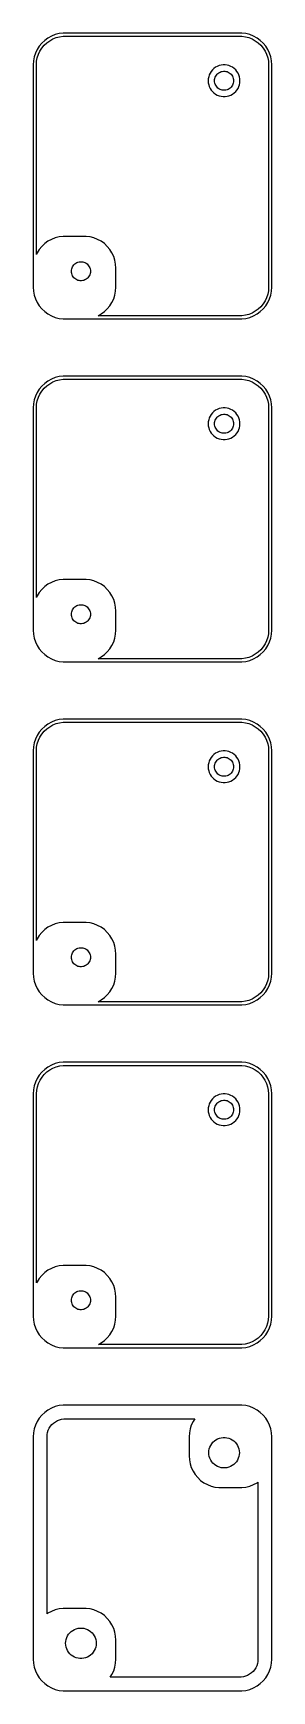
# Model space of a CAD drawing. Header units: metres. Extents: x -19 to 19, y 248 to 508.
import ezdxf

# ---------------------------------------------------------------- set-up
doc = ezdxf.new("R2010")
doc.units = ezdxf.units.M

msp = doc.modelspace()

# ---------------------------------------------------------------- linework, layer by layer
for p, q in [((-17.7951, 506.439), (-18.1315, 505.909)), ((-17.3948, 506.923), (-17.7951, 506.439)), ((-16.9371, 507.353), (-17.3948, 506.923)), ((-17.3906, 506.145), (-17.0303, 506.58)), ((-17.0303, 506.58), (-16.6184, 506.967)), ((-16.4291, 507.722), (-16.9371, 507.353)), ((-16.6184, 506.967), (-16.1612, 507.299)), ((-15.8789, 508.024), (-16.4291, 507.722)), ((-16.1612, 507.299), (-15.666, 507.572)), ((-15.2951, 508.255), (-15.8789, 508.024)), ((-15.666, 507.572), (-15.1406, 507.78)), ((-14.6869, 508.411), (-15.2951, 508.255)), ((-15.1406, 507.78), (-14.5932, 507.92)), ((-14.0639, 508.49), (-14.6869, 508.411)), ((-14.5932, 507.92), (-14.0325, 507.991)), ((14.0639, 508.49), (-14.0639, 508.49)), ((-14.0325, 507.991), (14.0325, 507.991)), ((14.0325, 507.991), (14.5932, 507.92)), ((14.6869, 508.411), (14.0639, 508.49)), ((14.5932, 507.92), (15.1406, 507.78)), ((15.2951, 508.255), (14.6869, 508.411)), ((15.1406, 507.78), (15.666, 507.572)), ((15.8789, 508.024), (15.2951, 508.255)), ((15.666, 507.572), (16.1612, 507.299)), ((16.4291, 507.722), (15.8789, 508.024)), ((16.1612, 507.299), (16.6184, 506.967)), ((16.9371, 507.353), (16.4291, 507.722)), ((16.6184, 506.967), (17.0303, 506.58)), ((17.3948, 506.923), (16.9371, 507.353)), ((17.0303, 506.58), (17.3906, 506.145)), ((17.7951, 506.439), (17.3948, 506.923)), ((18.1315, 505.909), (17.7951, 506.439)), ((-18.7106, 504.127), (-18.75, 503.5)), ((-18.5929, 504.743), (-18.7106, 504.127)), ((-18.3989, 505.341), (-18.5929, 504.743)), ((-18.1315, 505.909), (-18.3989, 505.341)), ((-18.25, 503.5), (-18.2145, 504.064)), ((-18.2145, 504.064), (-18.1086, 504.619)), ((-18.1086, 504.619), (-17.934, 505.157)), ((-17.934, 505.157), (-17.6934, 505.668)), ((-17.6934, 505.668), (-17.3906, 506.145)), ((17.3906, 506.145), (17.6934, 505.668)), ((17.6934, 505.668), (17.934, 505.157)), ((17.934, 505.157), (18.1086, 504.619)), ((18.1086, 504.619), (18.2145, 504.064)), ((18.3989, 505.341), (18.1315, 505.909)), ((18.2145, 504.064), (18.25, 503.5)), ((18.5929, 504.743), (18.3989, 505.341)), ((18.7106, 504.127), (18.5929, 504.743)), ((18.75, 503.5), (18.7106, 504.127)), ((-18.75, 503.5), (-18.75, 468.5)), ((-18.25, 473.657), (-18.25, 503.5)), ((8.7697, 501.313), (8.75, 501)), ((8.82854, 501.622), (8.7697, 501.313)), ((8.92555, 501.92), (8.82854, 501.622)), ((9.05922, 502.204), (8.92555, 501.92)), ((9.22745, 502.469), (9.05922, 502.204)), ((9.42757, 502.711), (9.22745, 502.469)), ((9.65643, 502.926), (9.42757, 502.711)), ((9.91043, 503.111), (9.65643, 502.926)), ((9.75, 501), (9.76183, 501.188)), ((9.76183, 501.188), (9.79712, 501.373)), ((9.79712, 501.373), (9.85533, 501.552)), ((9.85533, 501.552), (9.93553, 501.723)), ((10.1855, 503.262), (9.91043, 503.111)), ((9.93553, 501.723), (10.0365, 501.882)), ((10.0365, 501.882), (10.1565, 502.027)), ((10.1565, 502.027), (10.2939, 502.156)), ((10.4774, 503.378), (10.1855, 503.262)), ((10.2939, 502.156), (10.4463, 502.266)), ((10.4463, 502.266), (10.6113, 502.357)), ((10.7815, 503.456), (10.4774, 503.378)), ((10.6113, 502.357), (10.7865, 502.427)), ((11.093, 503.495), (10.7815, 503.456)), ((10.7865, 502.427), (10.9689, 502.473)), ((10.9689, 502.473), (11.1558, 502.497)), ((11.407, 503.495), (11.093, 503.495)), ((11.1558, 502.497), (11.3442, 502.497)), ((11.3442, 502.497), (11.5311, 502.473)), ((11.7184, 503.456), (11.407, 503.495)), ((11.5311, 502.473), (11.7135, 502.427)), ((11.7135, 502.427), (11.8887, 502.357)), ((12.0225, 503.378), (11.7184, 503.456)), ((11.8887, 502.357), (12.0537, 502.266)), ((12.3144, 503.262), (12.0225, 503.378)), ((12.0537, 502.266), (12.2061, 502.156)), ((12.2061, 502.156), (12.3434, 502.027)), ((12.5896, 503.111), (12.3144, 503.262)), ((12.3434, 502.027), (12.4635, 501.882)), ((12.4635, 501.882), (12.5645, 501.723)), ((12.5645, 501.723), (12.6447, 501.552)), ((12.8436, 502.926), (12.5896, 503.111)), ((12.6447, 501.552), (12.7029, 501.373)), ((12.7029, 501.373), (12.7382, 501.188)), ((12.7382, 501.188), (12.75, 501)), ((13.0724, 502.711), (12.8436, 502.926)), ((13.2725, 502.469), (13.0724, 502.711)), ((13.4408, 502.204), (13.2725, 502.469)), ((13.5744, 501.92), (13.4408, 502.204)), ((13.6714, 501.622), (13.5744, 501.92)), ((13.7303, 501.313), (13.6714, 501.622)), ((13.75, 501), (13.7303, 501.313)), ((18.25, 503.5), (18.25, 468.5)), ((18.75, 468.5), (18.75, 503.5)), ((8.75, 501), (8.7697, 500.687)), ((8.7697, 500.687), (8.82854, 500.378)), ((8.82854, 500.378), (8.92555, 500.08)), ((8.92555, 500.08), (9.05922, 499.796)), ((9.05922, 499.796), (9.22745, 499.531)), ((9.22745, 499.531), (9.42757, 499.289)), ((9.42757, 499.289), (9.65643, 499.074)), ((9.65643, 499.074), (9.91043, 498.889)), ((9.76183, 500.812), (9.75, 501)), ((9.79712, 500.627), (9.76183, 500.812)), ((9.85533, 500.448), (9.79712, 500.627)), ((9.93553, 500.277), (9.85533, 500.448)), ((9.91043, 498.889), (10.1855, 498.738)), ((10.0365, 500.118), (9.93553, 500.277)), ((10.1565, 499.973), (10.0365, 500.118)), ((10.2939, 499.844), (10.1565, 499.973)), ((10.1855, 498.738), (10.4774, 498.622)), ((10.4463, 499.734), (10.2939, 499.844)), ((10.6113, 499.643), (10.4463, 499.734)), ((10.4774, 498.622), (10.7815, 498.544)), ((10.7865, 499.573), (10.6113, 499.643)), ((10.7815, 498.544), (11.093, 498.505)), ((10.9689, 499.527), (10.7865, 499.573)), ((11.1558, 499.503), (10.9689, 499.527)), ((11.093, 498.505), (11.407, 498.505)), ((11.3442, 499.503), (11.1558, 499.503)), ((11.5311, 499.527), (11.3442, 499.503)), ((11.407, 498.505), (11.7184, 498.544)), ((11.7135, 499.573), (11.5311, 499.527)), ((11.8887, 499.643), (11.7135, 499.573)), ((11.7184, 498.544), (12.0225, 498.622)), ((12.0537, 499.734), (11.8887, 499.643)), ((12.0225, 498.622), (12.3144, 498.738)), ((12.2061, 499.844), (12.0537, 499.734)), ((12.3434, 499.973), (12.2061, 499.844)), ((12.3144, 498.738), (12.5896, 498.889)), ((12.4635, 500.118), (12.3434, 499.973)), ((12.5645, 500.277), (12.4635, 500.118)), ((12.6447, 500.448), (12.5645, 500.277)), ((12.5896, 498.889), (12.8436, 499.074)), ((12.7029, 500.627), (12.6447, 500.448)), ((12.7382, 500.812), (12.7029, 500.627)), ((12.75, 501), (12.7382, 500.812)), ((12.8436, 499.074), (13.0724, 499.289)), ((13.0724, 499.289), (13.2725, 499.531)), ((13.2725, 499.531), (13.4408, 499.796)), ((13.4408, 499.796), (13.5744, 500.08)), ((13.5744, 500.08), (13.6714, 500.378)), ((13.6714, 500.378), (13.7303, 500.687)), ((13.7303, 500.687), (13.75, 501)), ((-16.9371, 475.353), (-17.3948, 474.923)), ((-16.4291, 475.722), (-16.9371, 475.353)), ((-15.8789, 476.024), (-16.4291, 475.722)), ((-15.2951, 476.255), (-15.8789, 476.024)), ((-14.6869, 476.411), (-15.2951, 476.255)), ((-14.0639, 476.49), (-14.6869, 476.411)), ((-10.436, 476.49), (-14.0639, 476.49)), ((-9.81308, 476.411), (-10.436, 476.49)), ((-9.20491, 476.255), (-9.81308, 476.411)), ((-8.62109, 476.024), (-9.20491, 476.255)), ((-8.07086, 475.722), (-8.62109, 476.024)), ((-7.56287, 475.353), (-8.07086, 475.722)), ((-7.10515, 474.923), (-7.56287, 475.353)), ((-18.1315, 473.909), (-18.25, 473.657)), ((-17.7951, 474.439), (-18.1315, 473.909)), ((-17.3948, 474.923), (-17.7951, 474.439)), ((-11.8887, 472.357), (-11.7135, 472.427)), ((-11.7135, 472.427), (-11.5311, 472.473)), ((-11.5311, 472.473), (-11.3442, 472.497)), ((-11.3442, 472.497), (-11.1558, 472.497)), ((-11.1558, 472.497), (-10.9689, 472.473)), ((-10.9689, 472.473), (-10.7865, 472.427)), ((-10.7865, 472.427), (-10.6113, 472.357)), ((-6.70491, 474.439), (-7.10515, 474.923)), ((-6.36845, 473.909), (-6.70491, 474.439)), ((-6.1011, 473.341), (-6.36845, 473.909)), ((-5.90707, 472.743), (-6.1011, 473.341)), ((-5.78941, 472.127), (-5.90707, 472.743)), ((-12.75, 471), (-12.7382, 471.188)), ((-12.7382, 470.812), (-12.75, 471)), ((-12.7382, 471.188), (-12.7029, 471.373)), ((-12.7029, 470.627), (-12.7382, 470.812)), ((-12.7029, 471.373), (-12.6447, 471.552)), ((-12.6447, 470.448), (-12.7029, 470.627)), ((-12.6447, 471.552), (-12.5645, 471.723)), ((-12.5645, 470.277), (-12.6447, 470.448)), ((-12.5645, 471.723), (-12.4635, 471.882)), ((-12.4635, 470.118), (-12.5645, 470.277)), ((-12.4635, 471.882), (-12.3434, 472.027)), ((-12.3434, 469.973), (-12.4635, 470.118)), ((-12.3434, 472.027), (-12.2061, 472.156)), ((-12.2061, 469.844), (-12.3434, 469.973)), ((-12.2061, 472.156), (-12.0537, 472.266)), ((-12.0537, 469.734), (-12.2061, 469.844)), ((-12.0537, 472.266), (-11.8887, 472.357)), ((-10.6113, 472.357), (-10.4463, 472.266)), ((-10.4463, 472.266), (-10.2939, 472.156)), ((-10.2939, 469.844), (-10.4463, 469.734)), ((-10.2939, 472.156), (-10.1565, 472.027)), ((-10.1565, 469.973), (-10.2939, 469.844)), ((-10.1565, 472.027), (-10.0365, 471.882)), ((-10.0365, 470.118), (-10.1565, 469.973)), ((-10.0365, 471.882), (-9.93553, 471.723)), ((-9.93553, 470.277), (-10.0365, 470.118)), ((-9.93553, 471.723), (-9.85533, 471.552)), ((-9.85533, 470.448), (-9.93553, 470.277)), ((-9.85533, 471.552), (-9.79712, 471.373)), ((-9.79712, 470.627), (-9.85533, 470.448)), ((-9.79712, 471.373), (-9.76183, 471.188)), ((-9.76183, 470.812), (-9.79712, 470.627)), ((-9.76183, 471.188), (-9.75, 471)), ((-9.75, 471), (-9.76183, 470.812)), ((-5.75, 471.5), (-5.78941, 472.127)), ((-5.75, 468.5), (-5.75, 471.5)), ((-18.75, 468.5), (-18.7106, 467.873)), ((-18.7106, 467.873), (-18.5929, 467.257)), ((-18.5929, 467.257), (-18.3989, 466.659)), ((-11.8887, 469.643), (-12.0537, 469.734)), ((-11.7135, 469.573), (-11.8887, 469.643)), ((-11.5311, 469.527), (-11.7135, 469.573)), ((-11.3442, 469.503), (-11.5311, 469.527)), ((-11.1558, 469.503), (-11.3442, 469.503)), ((-10.9689, 469.527), (-11.1558, 469.503)), ((-10.7865, 469.573), (-10.9689, 469.527)), ((-10.6113, 469.643), (-10.7865, 469.573)), ((-10.4463, 469.734), (-10.6113, 469.643)), ((-6.1011, 466.659), (-5.90707, 467.257)), ((-5.90707, 467.257), (-5.78941, 467.873)), ((-5.78941, 467.873), (-5.75, 468.5)), ((18.1086, 467.381), (17.934, 466.843)), ((18.2145, 467.936), (18.1086, 467.381)), ((18.25, 468.5), (18.2145, 467.936)), ((18.3989, 466.659), (18.5929, 467.257)), ((18.5929, 467.257), (18.7106, 467.873)), ((18.7106, 467.873), (18.75, 468.5)), ((-18.3989, 466.659), (-18.1315, 466.091)), ((-18.1315, 466.091), (-17.7951, 465.561)), ((-17.7951, 465.561), (-17.3948, 465.077)), ((-17.3948, 465.077), (-16.9371, 464.647)), ((-16.9371, 464.647), (-16.4291, 464.278)), ((-8.07086, 464.278), (-7.56287, 464.647)), ((-7.56287, 464.647), (-7.10515, 465.077)), ((-7.10515, 465.077), (-6.70491, 465.561)), ((-6.70491, 465.561), (-6.36845, 466.091)), ((-6.36845, 466.091), (-6.1011, 466.659)), ((16.1612, 464.701), (15.666, 464.428)), ((16.6184, 465.033), (16.1612, 464.701)), ((16.4291, 464.278), (16.9371, 464.647)), ((17.0303, 465.42), (16.6184, 465.033)), ((16.9371, 464.647), (17.3948, 465.077)), ((17.3906, 465.855), (17.0303, 465.42)), ((17.6934, 466.332), (17.3906, 465.855)), ((17.3948, 465.077), (17.7951, 465.561)), ((17.934, 466.843), (17.6934, 466.332)), ((17.7951, 465.561), (18.1315, 466.091)), ((18.1315, 466.091), (18.3989, 466.659)), ((-16.4291, 464.278), (-15.8789, 463.976)), ((-15.8789, 463.976), (-15.2951, 463.745)), ((-15.2951, 463.745), (-14.6869, 463.589)), ((-14.6869, 463.589), (-14.0639, 463.51)), ((-14.0639, 463.51), (14.0639, 463.51)), ((-8.56104, 464.009), (-8.07086, 464.278)), ((14.0325, 464.009), (-8.56104, 464.009)), ((14.5932, 464.08), (14.0325, 464.009)), ((14.0639, 463.51), (14.6869, 463.589)), ((15.1406, 464.22), (14.5932, 464.08)), ((14.6869, 463.589), (15.2951, 463.745)), ((15.666, 464.428), (15.1406, 464.22)), ((15.2951, 463.745), (15.8789, 463.976)), ((15.8789, 463.976), (16.4291, 464.278)), ((-15.2951, 454.255), (-15.8789, 454.024)), ((-14.6869, 454.411), (-15.2951, 454.255)), ((-14.0639, 454.49), (-14.6869, 454.411)), ((14.0639, 454.49), (-14.0639, 454.49)), ((14.6869, 454.411), (14.0639, 454.49)), ((15.2951, 454.255), (14.6869, 454.411)), ((15.8789, 454.024), (15.2951, 454.255)), ((-18.1315, 451.909), (-18.3989, 451.341)), ((-17.7951, 452.439), (-18.1315, 451.909)), ((-17.934, 451.157), (-17.6934, 451.668)), ((-17.3948, 452.923), (-17.7951, 452.439)), ((-17.6934, 451.668), (-17.3906, 452.145)), ((-16.9371, 453.353), (-17.3948, 452.923)), ((-17.3906, 452.145), (-17.0303, 452.58)), ((-17.0303, 452.58), (-16.6184, 452.967)), ((-16.4291, 453.722), (-16.9371, 453.353)), ((-16.6184, 452.967), (-16.1612, 453.299)), ((-15.8789, 454.024), (-16.4291, 453.722)), ((-16.1612, 453.299), (-15.666, 453.572)), ((-15.666, 453.572), (-15.1406, 453.78)), ((-15.1406, 453.78), (-14.5932, 453.92)), ((-14.5932, 453.92), (-14.0325, 453.991)), ((-14.0325, 453.991), (14.0325, 453.991)), ((14.0325, 453.991), (14.5932, 453.92)), ((14.5932, 453.92), (15.1406, 453.78)), ((15.1406, 453.78), (15.666, 453.572)), ((15.666, 453.572), (16.1612, 453.299)), ((16.4291, 453.722), (15.8789, 454.024)), ((16.1612, 453.299), (16.6184, 452.967)), ((16.9371, 453.353), (16.4291, 453.722)), ((16.6184, 452.967), (17.0303, 452.58)), ((17.3948, 452.923), (16.9371, 453.353)), ((17.0303, 452.58), (17.3906, 452.145)), ((17.3906, 452.145), (17.6934, 451.668)), ((17.7951, 452.439), (17.3948, 452.923)), ((17.6934, 451.668), (17.934, 451.157)), ((18.1315, 451.909), (17.7951, 452.439)), ((18.3989, 451.341), (18.1315, 451.909)), ((-18.7106, 450.127), (-18.75, 449.5)), ((-18.75, 449.5), (-18.75, 414.5)), ((-18.5929, 450.743), (-18.7106, 450.127)), ((-18.3989, 451.341), (-18.5929, 450.743)), ((-18.25, 449.5), (-18.2145, 450.064)), ((-18.25, 419.657), (-18.25, 449.5)), ((-18.2145, 450.064), (-18.1086, 450.619)), ((-18.1086, 450.619), (-17.934, 451.157)), ((9.65643, 448.926), (9.42757, 448.711)), ((9.91043, 449.111), (9.65643, 448.926)), ((10.1855, 449.262), (9.91043, 449.111)), ((10.4774, 449.378), (10.1855, 449.262)), ((10.7815, 449.456), (10.4774, 449.378)), ((11.093, 449.495), (10.7815, 449.456)), ((11.407, 449.495), (11.093, 449.495)), ((11.7184, 449.456), (11.407, 449.495)), ((12.0225, 449.378), (11.7184, 449.456)), ((12.3144, 449.262), (12.0225, 449.378)), ((12.5896, 449.111), (12.3144, 449.262)), ((12.8436, 448.926), (12.5896, 449.111)), ((13.0724, 448.711), (12.8436, 448.926)), ((17.934, 451.157), (18.1086, 450.619)), ((18.1086, 450.619), (18.2145, 450.064)), ((18.2145, 450.064), (18.25, 449.5)), ((18.25, 449.5), (18.25, 414.5)), ((18.5929, 450.743), (18.3989, 451.341)), ((18.7106, 450.127), (18.5929, 450.743)), ((18.75, 449.5), (18.7106, 450.127)), ((18.75, 414.5), (18.75, 449.5)), ((8.7697, 447.313), (8.75, 447)), ((8.75, 447), (8.7697, 446.687)), ((8.82854, 447.622), (8.7697, 447.313)), ((8.7697, 446.687), (8.82854, 446.378)), ((8.92555, 447.92), (8.82854, 447.622)), ((8.82854, 446.378), (8.92555, 446.08)), ((9.05922, 448.204), (8.92555, 447.92)), ((9.22745, 448.469), (9.05922, 448.204)), ((9.42757, 448.711), (9.22745, 448.469)), ((9.75, 447), (9.76183, 447.188)), ((9.76183, 446.812), (9.75, 447)), ((9.76183, 447.188), (9.79712, 447.373)), ((9.79712, 446.627), (9.76183, 446.812)), ((9.79712, 447.373), (9.85533, 447.552)), ((9.85533, 446.448), (9.79712, 446.627)), ((9.85533, 447.552), (9.93553, 447.723)), ((9.93553, 446.277), (9.85533, 446.448)), ((9.93553, 447.723), (10.0365, 447.882)), ((10.0365, 446.118), (9.93553, 446.277)), ((10.0365, 447.882), (10.1565, 448.027)), ((10.1565, 448.027), (10.2939, 448.156)), ((10.2939, 448.156), (10.4463, 448.266)), ((10.4463, 448.266), (10.6113, 448.357)), ((10.6113, 448.357), (10.7865, 448.427)), ((10.7865, 448.427), (10.9689, 448.473)), ((10.9689, 448.473), (11.1558, 448.497)), ((11.1558, 448.497), (11.3442, 448.497)), ((11.3442, 448.497), (11.5311, 448.473)), ((11.5311, 448.473), (11.7135, 448.427)), ((11.7135, 448.427), (11.8887, 448.357)), ((11.8887, 448.357), (12.0537, 448.266)), ((12.0537, 448.266), (12.2061, 448.156)), ((12.2061, 448.156), (12.3434, 448.027)), ((12.3434, 448.027), (12.4635, 447.882)), ((12.4635, 447.882), (12.5645, 447.723)), ((12.5645, 446.277), (12.4635, 446.118)), ((12.5645, 447.723), (12.6447, 447.552)), ((12.6447, 446.448), (12.5645, 446.277)), ((12.6447, 447.552), (12.7029, 447.373)), ((12.7029, 446.627), (12.6447, 446.448)), ((12.7029, 447.373), (12.7382, 447.188)), ((12.7382, 446.812), (12.7029, 446.627)), ((12.7382, 447.188), (12.75, 447)), ((12.75, 447), (12.7382, 446.812)), ((13.2725, 448.469), (13.0724, 448.711)), ((13.4408, 448.204), (13.2725, 448.469)), ((13.5744, 447.92), (13.4408, 448.204)), ((13.6714, 447.622), (13.5744, 447.92)), ((13.5744, 446.08), (13.6714, 446.378)), ((13.7303, 447.313), (13.6714, 447.622)), ((13.6714, 446.378), (13.7303, 446.687)), ((13.75, 447), (13.7303, 447.313)), ((13.7303, 446.687), (13.75, 447)), ((8.92555, 446.08), (9.05922, 445.796)), ((9.05922, 445.796), (9.22745, 445.531)), ((9.22745, 445.531), (9.42757, 445.289)), ((9.42757, 445.289), (9.65643, 445.074)), ((9.65643, 445.074), (9.91043, 444.889)), ((9.91043, 444.889), (10.1855, 444.738)), ((10.1565, 445.973), (10.0365, 446.118)), ((10.2939, 445.844), (10.1565, 445.973)), ((10.1855, 444.738), (10.4774, 444.622)), ((10.4463, 445.734), (10.2939, 445.844)), ((10.6113, 445.643), (10.4463, 445.734)), ((10.4774, 444.622), (10.7815, 444.544)), ((10.7865, 445.573), (10.6113, 445.643)), ((10.7815, 444.544), (11.093, 444.505)), ((10.9689, 445.527), (10.7865, 445.573)), ((11.1558, 445.503), (10.9689, 445.527)), ((11.093, 444.505), (11.407, 444.505)), ((11.3442, 445.503), (11.1558, 445.503)), ((11.5311, 445.527), (11.3442, 445.503)), ((11.407, 444.505), (11.7184, 444.544)), ((11.7135, 445.573), (11.5311, 445.527)), ((11.8887, 445.643), (11.7135, 445.573)), ((11.7184, 444.544), (12.0225, 444.622)), ((12.0537, 445.734), (11.8887, 445.643)), ((12.0225, 444.622), (12.3144, 444.738)), ((12.2061, 445.844), (12.0537, 445.734)), ((12.3434, 445.973), (12.2061, 445.844)), ((12.3144, 444.738), (12.5896, 444.889)), ((12.4635, 446.118), (12.3434, 445.973)), ((12.5896, 444.889), (12.8436, 445.074)), ((12.8436, 445.074), (13.0724, 445.289)), ((13.0724, 445.289), (13.2725, 445.531)), ((13.2725, 445.531), (13.4408, 445.796)), ((13.4408, 445.796), (13.5744, 446.08)), ((-17.7951, 420.439), (-18.1315, 419.909)), ((-17.3948, 420.923), (-17.7951, 420.439)), ((-16.9371, 421.353), (-17.3948, 420.923)), ((-16.4291, 421.722), (-16.9371, 421.353)), ((-15.8789, 422.024), (-16.4291, 421.722)), ((-15.2951, 422.255), (-15.8789, 422.024)), ((-14.6869, 422.411), (-15.2951, 422.255)), ((-14.0639, 422.49), (-14.6869, 422.411)), ((-10.436, 422.49), (-14.0639, 422.49)), ((-9.81308, 422.411), (-10.436, 422.49)), ((-9.20491, 422.255), (-9.81308, 422.411)), ((-8.62109, 422.024), (-9.20491, 422.255)), ((-8.07086, 421.722), (-8.62109, 422.024)), ((-7.56287, 421.353), (-8.07086, 421.722)), ((-7.10515, 420.923), (-7.56287, 421.353)), ((-6.70491, 420.439), (-7.10515, 420.923)), ((-6.36845, 419.909), (-6.70491, 420.439)), ((-18.1315, 419.909), (-18.25, 419.657)), ((-12.6447, 417.552), (-12.5645, 417.723)), ((-12.5645, 417.723), (-12.4635, 417.882)), ((-12.4635, 417.882), (-12.3434, 418.027)), ((-12.3434, 418.027), (-12.2061, 418.156)), ((-12.2061, 418.156), (-12.0537, 418.266)), ((-12.0537, 418.266), (-11.8887, 418.357)), ((-11.8887, 418.357), (-11.7135, 418.427)), ((-11.7135, 418.427), (-11.5311, 418.473)), ((-11.5311, 418.473), (-11.3442, 418.497)), ((-11.3442, 418.497), (-11.1558, 418.497)), ((-11.1558, 418.497), (-10.9689, 418.473)), ((-10.9689, 418.473), (-10.7865, 418.427)), ((-10.7865, 418.427), (-10.6113, 418.357)), ((-10.6113, 418.357), (-10.4463, 418.266)), ((-10.4463, 418.266), (-10.2939, 418.156)), ((-10.2939, 418.156), (-10.1565, 418.027)), ((-10.1565, 418.027), (-10.0365, 417.882)), ((-10.0365, 417.882), (-9.93553, 417.723)), ((-9.93553, 417.723), (-9.85533, 417.552)), ((-6.1011, 419.341), (-6.36845, 419.909)), ((-5.90707, 418.743), (-6.1011, 419.341)), ((-5.78941, 418.127), (-5.90707, 418.743)), ((-5.75, 417.5), (-5.78941, 418.127)), ((-12.75, 417), (-12.7382, 417.188)), ((-12.7382, 416.812), (-12.75, 417)), ((-12.7382, 417.188), (-12.7029, 417.373)), ((-12.7029, 416.627), (-12.7382, 416.812)), ((-12.7029, 417.373), (-12.6447, 417.552)), ((-12.6447, 416.448), (-12.7029, 416.627)), ((-12.5645, 416.277), (-12.6447, 416.448)), ((-12.4635, 416.118), (-12.5645, 416.277)), ((-12.3434, 415.973), (-12.4635, 416.118)), ((-12.2061, 415.844), (-12.3434, 415.973)), ((-12.0537, 415.734), (-12.2061, 415.844)), ((-11.8887, 415.643), (-12.0537, 415.734)), ((-11.7135, 415.573), (-11.8887, 415.643)), ((-11.5311, 415.527), (-11.7135, 415.573)), ((-11.3442, 415.503), (-11.5311, 415.527)), ((-11.1558, 415.503), (-11.3442, 415.503)), ((-10.9689, 415.527), (-11.1558, 415.503)), ((-10.7865, 415.573), (-10.9689, 415.527)), ((-10.6113, 415.643), (-10.7865, 415.573)), ((-10.4463, 415.734), (-10.6113, 415.643)), ((-10.2939, 415.844), (-10.4463, 415.734)), ((-10.1565, 415.973), (-10.2939, 415.844)), ((-10.0365, 416.118), (-10.1565, 415.973)), ((-9.93553, 416.277), (-10.0365, 416.118)), ((-9.85533, 416.448), (-9.93553, 416.277)), ((-9.85533, 417.552), (-9.79712, 417.373)), ((-9.79712, 416.627), (-9.85533, 416.448)), ((-9.79712, 417.373), (-9.76183, 417.188)), ((-9.76183, 416.812), (-9.79712, 416.627)), ((-9.76183, 417.188), (-9.75, 417)), ((-9.75, 417), (-9.76183, 416.812)), ((-5.75, 414.5), (-5.75, 417.5)), ((-18.75, 414.5), (-18.7106, 413.873)), ((-18.7106, 413.873), (-18.5929, 413.257)), ((-18.5929, 413.257), (-18.3989, 412.659)), ((-18.3989, 412.659), (-18.1315, 412.091)), ((-6.36845, 412.091), (-6.1011, 412.659)), ((-6.1011, 412.659), (-5.90707, 413.257)), ((-5.90707, 413.257), (-5.78941, 413.873)), ((-5.78941, 413.873), (-5.75, 414.5)), ((17.934, 412.843), (17.6934, 412.332)), ((18.1086, 413.381), (17.934, 412.843)), ((18.2145, 413.936), (18.1086, 413.381)), ((18.1315, 412.091), (18.3989, 412.659)), ((18.25, 414.5), (18.2145, 413.936)), ((18.3989, 412.659), (18.5929, 413.257)), ((18.5929, 413.257), (18.7106, 413.873)), ((18.7106, 413.873), (18.75, 414.5)), ((-18.1315, 412.091), (-17.7951, 411.561)), ((-17.7951, 411.561), (-17.3948, 411.077)), ((-17.3948, 411.077), (-16.9371, 410.647)), ((-16.9371, 410.647), (-16.4291, 410.278)), ((-16.4291, 410.278), (-15.8789, 409.976)), ((-15.8789, 409.976), (-15.2951, 409.745)), ((-15.2951, 409.745), (-14.6869, 409.589)), ((-8.56104, 410.009), (-8.07086, 410.278)), ((14.0325, 410.009), (-8.56104, 410.009)), ((-8.07086, 410.278), (-7.56287, 410.647)), ((-7.56287, 410.647), (-7.10515, 411.077)), ((-7.10515, 411.077), (-6.70491, 411.561)), ((-6.70491, 411.561), (-6.36845, 412.091)), ((14.5932, 410.08), (14.0325, 410.009)), ((15.1406, 410.22), (14.5932, 410.08)), ((14.6869, 409.589), (15.2951, 409.745)), ((15.666, 410.428), (15.1406, 410.22)), ((15.2951, 409.745), (15.8789, 409.976)), ((16.1612, 410.701), (15.666, 410.428)), ((15.8789, 409.976), (16.4291, 410.278)), ((16.6184, 411.033), (16.1612, 410.701)), ((16.4291, 410.278), (16.9371, 410.647)), ((17.0303, 411.42), (16.6184, 411.033)), ((16.9371, 410.647), (17.3948, 411.077)), ((17.3906, 411.855), (17.0303, 411.42)), ((17.6934, 412.332), (17.3906, 411.855)), ((17.3948, 411.077), (17.7951, 411.561)), ((17.7951, 411.561), (18.1315, 412.091)), ((-14.6869, 409.589), (-14.0639, 409.51)), ((-14.0639, 409.51), (14.0639, 409.51)), ((14.0639, 409.51), (14.6869, 409.589)), ((-16.9371, 399.353), (-17.3948, 398.923)), ((-16.4291, 399.722), (-16.9371, 399.353)), ((-15.8789, 400.024), (-16.4291, 399.722)), ((-16.1612, 399.299), (-15.666, 399.572)), ((-15.2951, 400.255), (-15.8789, 400.024)), ((-15.666, 399.572), (-15.1406, 399.78)), ((-14.6869, 400.411), (-15.2951, 400.255)), ((-15.1406, 399.78), (-14.5932, 399.92)), ((-14.0639, 400.49), (-14.6869, 400.411)), ((-14.5932, 399.92), (-14.0325, 399.991)), ((14.0639, 400.49), (-14.0639, 400.49)), ((-14.0325, 399.991), (14.0325, 399.991)), ((14.0325, 399.991), (14.5932, 399.92)), ((14.6869, 400.411), (14.0639, 400.49)), ((14.5932, 399.92), (15.1406, 399.78)), ((15.2951, 400.255), (14.6869, 400.411)), ((15.1406, 399.78), (15.666, 399.572)), ((15.8789, 400.024), (15.2951, 400.255)), ((15.666, 399.572), (16.1612, 399.299)), ((16.4291, 399.722), (15.8789, 400.024)), ((16.9371, 399.353), (16.4291, 399.722)), ((17.3948, 398.923), (16.9371, 399.353)), ((-18.5929, 396.743), (-18.7106, 396.127)), ((-18.3989, 397.341), (-18.5929, 396.743)), ((-18.1315, 397.909), (-18.3989, 397.341)), ((-17.7951, 398.439), (-18.1315, 397.909)), ((-18.1086, 396.619), (-17.934, 397.157)), ((-17.934, 397.157), (-17.6934, 397.668)), ((-17.3948, 398.923), (-17.7951, 398.439)), ((-17.6934, 397.668), (-17.3906, 398.145)), ((-17.3906, 398.145), (-17.0303, 398.58)), ((-17.0303, 398.58), (-16.6184, 398.967)), ((-16.6184, 398.967), (-16.1612, 399.299)), ((16.1612, 399.299), (16.6184, 398.967)), ((16.6184, 398.967), (17.0303, 398.58)), ((17.0303, 398.58), (17.3906, 398.145)), ((17.3906, 398.145), (17.6934, 397.668)), ((17.7951, 398.439), (17.3948, 398.923)), ((17.6934, 397.668), (17.934, 397.157)), ((18.1315, 397.909), (17.7951, 398.439)), ((17.934, 397.157), (18.1086, 396.619)), ((18.3989, 397.341), (18.1315, 397.909)), ((18.5929, 396.743), (18.3989, 397.341)), ((18.7106, 396.127), (18.5929, 396.743)), ((-18.7106, 396.127), (-18.75, 395.5)), ((-18.75, 395.5), (-18.75, 360.5)), ((-18.25, 395.5), (-18.2145, 396.064)), ((-18.25, 365.657), (-18.25, 395.5)), ((-18.2145, 396.064), (-18.1086, 396.619)), ((9.05922, 394.204), (8.92555, 393.92)), ((9.22745, 394.469), (9.05922, 394.204)), ((9.42757, 394.711), (9.22745, 394.469)), ((9.65643, 394.926), (9.42757, 394.711)), ((9.91043, 395.111), (9.65643, 394.926)), ((10.1855, 395.262), (9.91043, 395.111)), ((10.1565, 394.027), (10.2939, 394.156)), ((10.4774, 395.378), (10.1855, 395.262)), ((10.2939, 394.156), (10.4463, 394.266)), ((10.4463, 394.266), (10.6113, 394.357)), ((10.7815, 395.456), (10.4774, 395.378)), ((10.6113, 394.357), (10.7865, 394.427)), ((11.093, 395.495), (10.7815, 395.456)), ((10.7865, 394.427), (10.9689, 394.473)), ((10.9689, 394.473), (11.1558, 394.497)), ((11.407, 395.495), (11.093, 395.495)), ((11.1558, 394.497), (11.3442, 394.497)), ((11.3442, 394.497), (11.5311, 394.473)), ((11.7184, 395.456), (11.407, 395.495)), ((11.5311, 394.473), (11.7135, 394.427)), ((11.7135, 394.427), (11.8887, 394.357)), ((12.0225, 395.378), (11.7184, 395.456)), ((11.8887, 394.357), (12.0537, 394.266)), ((12.3144, 395.262), (12.0225, 395.378)), ((12.0537, 394.266), (12.2061, 394.156)), ((12.2061, 394.156), (12.3434, 394.027)), ((12.5896, 395.111), (12.3144, 395.262)), ((12.8436, 394.926), (12.5896, 395.111)), ((13.0724, 394.711), (12.8436, 394.926)), ((13.2725, 394.469), (13.0724, 394.711)), ((13.4408, 394.204), (13.2725, 394.469)), ((13.5744, 393.92), (13.4408, 394.204)), ((18.1086, 396.619), (18.2145, 396.064)), ((18.2145, 396.064), (18.25, 395.5)), ((18.25, 395.5), (18.25, 360.5)), ((18.75, 395.5), (18.7106, 396.127)), ((18.75, 360.5), (18.75, 395.5)), ((8.7697, 393.313), (8.75, 393)), ((8.75, 393), (8.7697, 392.687)), ((8.82854, 393.622), (8.7697, 393.313)), ((8.7697, 392.687), (8.82854, 392.378)), ((8.92555, 393.92), (8.82854, 393.622)), ((8.82854, 392.378), (8.92555, 392.08)), ((8.92555, 392.08), (9.05922, 391.796)), ((9.05922, 391.796), (9.22745, 391.531)), ((9.22745, 391.531), (9.42757, 391.289)), ((9.75, 393), (9.76183, 393.188)), ((9.76183, 392.812), (9.75, 393)), ((9.76183, 393.188), (9.79712, 393.373)), ((9.79712, 392.627), (9.76183, 392.812)), ((9.79712, 393.373), (9.85533, 393.552)), ((9.85533, 392.448), (9.79712, 392.627)), ((9.85533, 393.552), (9.93553, 393.723)), ((9.93553, 392.277), (9.85533, 392.448)), ((9.93553, 393.723), (10.0365, 393.882)), ((10.0365, 392.118), (9.93553, 392.277)), ((10.0365, 393.882), (10.1565, 394.027)), ((10.1565, 391.973), (10.0365, 392.118)), ((10.2939, 391.844), (10.1565, 391.973)), ((10.4463, 391.734), (10.2939, 391.844)), ((10.6113, 391.643), (10.4463, 391.734)), ((10.7865, 391.573), (10.6113, 391.643)), ((10.9689, 391.527), (10.7865, 391.573)), ((11.1558, 391.503), (10.9689, 391.527)), ((11.3442, 391.503), (11.1558, 391.503)), ((11.5311, 391.527), (11.3442, 391.503)), ((11.7135, 391.573), (11.5311, 391.527)), ((11.8887, 391.643), (11.7135, 391.573)), ((12.0537, 391.734), (11.8887, 391.643)), ((12.2061, 391.844), (12.0537, 391.734)), ((12.3434, 391.973), (12.2061, 391.844)), ((12.3434, 394.027), (12.4635, 393.882)), ((12.4635, 392.118), (12.3434, 391.973)), ((12.4635, 393.882), (12.5645, 393.723)), ((12.5645, 392.277), (12.4635, 392.118)), ((12.5645, 393.723), (12.6447, 393.552)), ((12.6447, 392.448), (12.5645, 392.277)), ((12.6447, 393.552), (12.7029, 393.373)), ((12.7029, 392.627), (12.6447, 392.448)), ((12.7029, 393.373), (12.7382, 393.188)), ((12.7382, 392.812), (12.7029, 392.627)), ((12.7382, 393.188), (12.75, 393)), ((12.75, 393), (12.7382, 392.812)), ((13.0724, 391.289), (13.2725, 391.531)), ((13.2725, 391.531), (13.4408, 391.796)), ((13.4408, 391.796), (13.5744, 392.08)), ((13.6714, 393.622), (13.5744, 393.92)), ((13.5744, 392.08), (13.6714, 392.378)), ((13.7303, 393.313), (13.6714, 393.622)), ((13.6714, 392.378), (13.7303, 392.687)), ((13.75, 393), (13.7303, 393.313)), ((13.7303, 392.687), (13.75, 393)), ((9.42757, 391.289), (9.65643, 391.074)), ((9.65643, 391.074), (9.91043, 390.889)), ((9.91043, 390.889), (10.1855, 390.738)), ((10.1855, 390.738), (10.4774, 390.622)), ((10.4774, 390.622), (10.7815, 390.544)), ((10.7815, 390.544), (11.093, 390.505)), ((11.093, 390.505), (11.407, 390.505)), ((11.407, 390.505), (11.7184, 390.544)), ((11.7184, 390.544), (12.0225, 390.622)), ((12.0225, 390.622), (12.3144, 390.738)), ((12.3144, 390.738), (12.5896, 390.889)), ((12.5896, 390.889), (12.8436, 391.074)), ((12.8436, 391.074), (13.0724, 391.289)), ((-15.8789, 368.024), (-16.4291, 367.722)), ((-15.2951, 368.255), (-15.8789, 368.024)), ((-14.6869, 368.411), (-15.2951, 368.255)), ((-14.0639, 368.49), (-14.6869, 368.411)), ((-10.436, 368.49), (-14.0639, 368.49)), ((-9.81308, 368.411), (-10.436, 368.49)), ((-9.20491, 368.255), (-9.81308, 368.411)), ((-8.62109, 368.024), (-9.20491, 368.255)), ((-8.07086, 367.722), (-8.62109, 368.024)), ((-18.1315, 365.909), (-18.25, 365.657)), ((-17.7951, 366.439), (-18.1315, 365.909)), ((-17.3948, 366.923), (-17.7951, 366.439)), ((-16.9371, 367.353), (-17.3948, 366.923)), ((-16.4291, 367.722), (-16.9371, 367.353)), ((-7.56287, 367.353), (-8.07086, 367.722)), ((-7.10515, 366.923), (-7.56287, 367.353)), ((-6.70491, 366.439), (-7.10515, 366.923)), ((-6.36845, 365.909), (-6.70491, 366.439)), ((-6.1011, 365.341), (-6.36845, 365.909)), ((-12.75, 363), (-12.7382, 363.188)), ((-12.7382, 362.812), (-12.75, 363)), ((-12.7382, 363.188), (-12.7029, 363.373)), ((-12.7029, 362.627), (-12.7382, 362.812)), ((-12.7029, 363.373), (-12.6447, 363.552)), ((-12.6447, 363.552), (-12.5645, 363.723)), ((-12.5645, 363.723), (-12.4635, 363.882)), ((-12.4635, 363.882), (-12.3434, 364.027)), ((-12.3434, 364.027), (-12.2061, 364.156)), ((-12.2061, 364.156), (-12.0537, 364.266)), ((-12.0537, 364.266), (-11.8887, 364.357)), ((-11.8887, 364.357), (-11.7135, 364.427)), ((-11.7135, 364.427), (-11.5311, 364.473)), ((-11.5311, 364.473), (-11.3442, 364.497)), ((-11.3442, 364.497), (-11.1558, 364.497)), ((-11.1558, 364.497), (-10.9689, 364.473)), ((-10.9689, 364.473), (-10.7865, 364.427)), ((-10.7865, 364.427), (-10.6113, 364.357)), ((-10.6113, 364.357), (-10.4463, 364.266)), ((-10.4463, 364.266), (-10.2939, 364.156)), ((-10.2939, 364.156), (-10.1565, 364.027)), ((-10.1565, 364.027), (-10.0365, 363.882)), ((-10.0365, 363.882), (-9.93553, 363.723)), ((-9.93553, 363.723), (-9.85533, 363.552)), ((-9.85533, 363.552), (-9.79712, 363.373)), ((-9.79712, 363.373), (-9.76183, 363.188)), ((-9.76183, 362.812), (-9.79712, 362.627)), ((-9.76183, 363.188), (-9.75, 363)), ((-9.75, 363), (-9.76183, 362.812)), ((-5.90707, 364.743), (-6.1011, 365.341)), ((-5.78941, 364.127), (-5.90707, 364.743)), ((-5.75, 363.5), (-5.78941, 364.127)), ((-5.75, 360.5), (-5.75, 363.5)), ((-18.75, 360.5), (-18.7106, 359.873)), ((-12.6447, 362.448), (-12.7029, 362.627)), ((-12.5645, 362.277), (-12.6447, 362.448)), ((-12.4635, 362.118), (-12.5645, 362.277)), ((-12.3434, 361.973), (-12.4635, 362.118)), ((-12.2061, 361.844), (-12.3434, 361.973)), ((-12.0537, 361.734), (-12.2061, 361.844)), ((-11.8887, 361.643), (-12.0537, 361.734)), ((-11.7135, 361.573), (-11.8887, 361.643)), ((-11.5311, 361.527), (-11.7135, 361.573)), ((-11.3442, 361.503), (-11.5311, 361.527)), ((-11.1558, 361.503), (-11.3442, 361.503)), ((-10.9689, 361.527), (-11.1558, 361.503)), ((-10.7865, 361.573), (-10.9689, 361.527)), ((-10.6113, 361.643), (-10.7865, 361.573)), ((-10.4463, 361.734), (-10.6113, 361.643)), ((-10.2939, 361.844), (-10.4463, 361.734)), ((-10.1565, 361.973), (-10.2939, 361.844)), ((-10.0365, 362.118), (-10.1565, 361.973)), ((-9.93553, 362.277), (-10.0365, 362.118)), ((-9.85533, 362.448), (-9.93553, 362.277)), ((-9.79712, 362.627), (-9.85533, 362.448)), ((-5.78941, 359.873), (-5.75, 360.5)), ((18.25, 360.5), (18.2145, 359.936)), ((18.7106, 359.873), (18.75, 360.5)), ((-18.7106, 359.873), (-18.5929, 359.257)), ((-18.5929, 359.257), (-18.3989, 358.659)), ((-18.3989, 358.659), (-18.1315, 358.091)), ((-18.1315, 358.091), (-17.7951, 357.561)), ((-17.7951, 357.561), (-17.3948, 357.077)), ((-7.10515, 357.077), (-6.70491, 357.561)), ((-6.70491, 357.561), (-6.36845, 358.091)), ((-6.36845, 358.091), (-6.1011, 358.659)), ((-6.1011, 358.659), (-5.90707, 359.257)), ((-5.90707, 359.257), (-5.78941, 359.873)), ((17.3906, 357.855), (17.0303, 357.42)), ((17.6934, 358.332), (17.3906, 357.855)), ((17.3948, 357.077), (17.7951, 357.561)), ((17.934, 358.843), (17.6934, 358.332)), ((17.7951, 357.561), (18.1315, 358.091)), ((18.1086, 359.381), (17.934, 358.843)), ((18.2145, 359.936), (18.1086, 359.381)), ((18.1315, 358.091), (18.3989, 358.659)), ((18.3989, 358.659), (18.5929, 359.257)), ((18.5929, 359.257), (18.7106, 359.873)), ((-17.3948, 357.077), (-16.9371, 356.647)), ((-16.9371, 356.647), (-16.4291, 356.278)), ((-16.4291, 356.278), (-15.8789, 355.976)), ((-15.8789, 355.976), (-15.2951, 355.745)), ((-15.2951, 355.745), (-14.6869, 355.589)), ((-14.6869, 355.589), (-14.0639, 355.51)), ((-14.0639, 355.51), (14.0639, 355.51)), ((-8.56104, 356.009), (-8.07086, 356.278)), ((14.0325, 356.009), (-8.56104, 356.009)), ((-8.07086, 356.278), (-7.56287, 356.647)), ((-7.56287, 356.647), (-7.10515, 357.077)), ((14.5932, 356.08), (14.0325, 356.009)), ((14.0639, 355.51), (14.6869, 355.589)), ((15.1406, 356.22), (14.5932, 356.08)), ((14.6869, 355.589), (15.2951, 355.745)), ((15.666, 356.428), (15.1406, 356.22)), ((15.2951, 355.745), (15.8789, 355.976)), ((16.1612, 356.701), (15.666, 356.428)), ((15.8789, 355.976), (16.4291, 356.278)), ((16.6184, 357.033), (16.1612, 356.701)), ((16.4291, 356.278), (16.9371, 356.647)), ((17.0303, 357.42), (16.6184, 357.033)), ((16.9371, 356.647), (17.3948, 357.077)), ((-17.3948, 344.923), (-17.7951, 344.439)), ((-16.9371, 345.353), (-17.3948, 344.923)), ((-17.3651, 344.127), (-17.0074, 344.559)), ((-17.0074, 344.559), (-16.5983, 344.943)), ((-16.4291, 345.722), (-16.9371, 345.353)), ((-16.5983, 344.943), (-16.1444, 345.273)), ((-15.8789, 346.024), (-16.4291, 345.722)), ((-16.1444, 345.273), (-15.6526, 345.543)), ((-15.2951, 346.255), (-15.8789, 346.024)), ((-15.6526, 345.543), (-15.1308, 345.75)), ((-14.6869, 346.411), (-15.2951, 346.255)), ((-15.1308, 345.75), (-14.5873, 345.889)), ((-14.0639, 346.49), (-14.6869, 346.411)), ((-14.5873, 345.889), (-14.0306, 345.96)), ((14.0639, 346.49), (-14.0639, 346.49)), ((-14.0306, 345.96), (14.0306, 345.96)), ((14.0306, 345.96), (14.5873, 345.889)), ((14.6869, 346.411), (14.0639, 346.49)), ((14.5873, 345.889), (15.1308, 345.75)), ((15.2951, 346.255), (14.6869, 346.411)), ((15.1308, 345.75), (15.6526, 345.543)), ((15.8789, 346.024), (15.2951, 346.255)), ((15.6526, 345.543), (16.1444, 345.273)), ((16.4291, 345.722), (15.8789, 346.024)), ((16.1444, 345.273), (16.5983, 344.943)), ((16.9371, 345.353), (16.4291, 345.722)), ((16.5983, 344.943), (17.0074, 344.559)), ((17.3948, 344.923), (16.9371, 345.353)), ((17.0074, 344.559), (17.3651, 344.127)), ((17.7951, 344.439), (17.3948, 344.923)), ((-18.7106, 342.127), (-18.75, 341.5)), ((-18.5929, 342.743), (-18.7106, 342.127)), ((-18.3989, 343.341), (-18.5929, 342.743)), ((-18.1315, 343.909), (-18.3989, 343.341)), ((-18.2185, 341.5), (-18.1833, 342.06)), ((-18.1833, 342.06), (-18.0782, 342.611)), ((-17.7951, 344.439), (-18.1315, 343.909)), ((-18.0782, 342.611), (-17.9047, 343.145)), ((-17.9047, 343.145), (-17.6658, 343.653)), ((-17.6658, 343.653), (-17.3651, 344.127)), ((17.3651, 344.127), (17.6658, 343.653)), ((17.6658, 343.653), (17.9047, 343.145)), ((18.1315, 343.909), (17.7951, 344.439)), ((17.9047, 343.145), (18.0782, 342.611)), ((18.0782, 342.611), (18.1833, 342.06)), ((18.3989, 343.341), (18.1315, 343.909)), ((18.1833, 342.06), (18.2185, 341.5)), ((18.5929, 342.743), (18.3989, 343.341)), ((18.7106, 342.127), (18.5929, 342.743)), ((18.75, 341.5), (18.7106, 342.127)), ((-18.75, 341.5), (-18.75, 306.5)), ((-18.2185, 311.724), (-18.2185, 341.5)), ((8.7697, 339.313), (8.75, 339)), ((8.82854, 339.622), (8.7697, 339.313)), ((8.92555, 339.92), (8.82854, 339.622)), ((9.05922, 340.204), (8.92555, 339.92)), ((9.22745, 340.469), (9.05922, 340.204)), ((9.42757, 340.711), (9.22745, 340.469)), ((9.65643, 340.926), (9.42757, 340.711)), ((9.91043, 341.111), (9.65643, 340.926)), ((9.76183, 339.188), (9.79712, 339.373)), ((9.79712, 339.373), (9.85533, 339.552)), ((9.85533, 339.552), (9.93553, 339.723)), ((10.1855, 341.262), (9.91043, 341.111)), ((9.93553, 339.723), (10.0365, 339.882)), ((10.0365, 339.882), (10.1565, 340.027)), ((10.1565, 340.027), (10.2939, 340.156)), ((10.4774, 341.378), (10.1855, 341.262)), ((10.2939, 340.156), (10.4463, 340.266)), ((10.4463, 340.266), (10.6113, 340.357)), ((10.7815, 341.456), (10.4774, 341.378)), ((10.6113, 340.357), (10.7865, 340.427)), ((11.093, 341.495), (10.7815, 341.456)), ((10.7865, 340.427), (10.9689, 340.473)), ((10.9689, 340.473), (11.1558, 340.497)), ((11.407, 341.495), (11.093, 341.495)), ((11.1558, 340.497), (11.3442, 340.497)), ((11.3442, 340.497), (11.5311, 340.473)), ((11.7184, 341.456), (11.407, 341.495)), ((11.5311, 340.473), (11.7135, 340.427)), ((11.7135, 340.427), (11.8887, 340.357)), ((12.0225, 341.378), (11.7184, 341.456)), ((11.8887, 340.357), (12.0537, 340.266)), ((12.3144, 341.262), (12.0225, 341.378)), ((12.0537, 340.266), (12.2061, 340.156)), ((12.2061, 340.156), (12.3434, 340.027)), ((12.5896, 341.111), (12.3144, 341.262)), ((12.3434, 340.027), (12.4635, 339.882)), ((12.4635, 339.882), (12.5645, 339.723)), ((12.5645, 339.723), (12.6447, 339.552)), ((12.8436, 340.926), (12.5896, 341.111)), ((12.6447, 339.552), (12.7029, 339.373)), ((12.7029, 339.373), (12.7382, 339.188)), ((13.0724, 340.711), (12.8436, 340.926)), ((13.2725, 340.469), (13.0724, 340.711)), ((13.4408, 340.204), (13.2725, 340.469)), ((13.5744, 339.92), (13.4408, 340.204)), ((13.6714, 339.622), (13.5744, 339.92)), ((13.7303, 339.313), (13.6714, 339.622)), ((13.75, 339), (13.7303, 339.313)), ((18.2185, 341.5), (18.2185, 306.5)), ((18.75, 306.5), (18.75, 341.5)), ((8.75, 339), (8.7697, 338.687)), ((8.7697, 338.687), (8.82854, 338.378)), ((8.82854, 338.378), (8.92555, 338.08)), ((8.92555, 338.08), (9.05922, 337.796)), ((9.05922, 337.796), (9.22745, 337.531)), ((9.22745, 337.531), (9.42757, 337.289)), ((9.42757, 337.289), (9.65643, 337.074)), ((9.65643, 337.074), (9.91043, 336.889)), ((9.75, 339), (9.76183, 339.188)), ((9.76183, 338.812), (9.75, 339)), ((9.79712, 338.627), (9.76183, 338.812)), ((9.85533, 338.448), (9.79712, 338.627)), ((9.93553, 338.277), (9.85533, 338.448)), ((9.91043, 336.889), (10.1855, 336.738)), ((10.0365, 338.118), (9.93553, 338.277)), ((10.1565, 337.973), (10.0365, 338.118)), ((10.2939, 337.844), (10.1565, 337.973)), ((10.1855, 336.738), (10.4774, 336.622)), ((10.4463, 337.734), (10.2939, 337.844)), ((10.6113, 337.643), (10.4463, 337.734)), ((10.7865, 337.573), (10.6113, 337.643)), ((10.9689, 337.527), (10.7865, 337.573)), ((11.1558, 337.503), (10.9689, 337.527)), ((11.3442, 337.503), (11.1558, 337.503)), ((11.5311, 337.527), (11.3442, 337.503)), ((11.7135, 337.573), (11.5311, 337.527)), ((11.8887, 337.643), (11.7135, 337.573)), ((12.0537, 337.734), (11.8887, 337.643)), ((12.0225, 336.622), (12.3144, 336.738)), ((12.2061, 337.844), (12.0537, 337.734)), ((12.3434, 337.973), (12.2061, 337.844)), ((12.3144, 336.738), (12.5896, 336.889)), ((12.4635, 338.118), (12.3434, 337.973)), ((12.5645, 338.277), (12.4635, 338.118)), ((12.6447, 338.448), (12.5645, 338.277)), ((12.5896, 336.889), (12.8436, 337.074)), ((12.7029, 338.627), (12.6447, 338.448)), ((12.7382, 338.812), (12.7029, 338.627)), ((12.7382, 339.188), (12.75, 339)), ((12.75, 339), (12.7382, 338.812)), ((12.8436, 337.074), (13.0724, 337.289)), ((13.0724, 337.289), (13.2725, 337.531)), ((13.2725, 337.531), (13.4408, 337.796)), ((13.4408, 337.796), (13.5744, 338.08)), ((13.5744, 338.08), (13.6714, 338.378)), ((13.6714, 338.378), (13.7303, 338.687)), ((13.7303, 338.687), (13.75, 339)), ((10.4774, 336.622), (10.7815, 336.544)), ((10.7815, 336.544), (11.093, 336.505)), ((11.093, 336.505), (11.407, 336.505)), ((11.407, 336.505), (11.7184, 336.544)), ((11.7184, 336.544), (12.0225, 336.622)), ((-16.9371, 313.353), (-17.3948, 312.923)), ((-16.4291, 313.722), (-16.9371, 313.353)), ((-15.8789, 314.024), (-16.4291, 313.722)), ((-15.2951, 314.255), (-15.8789, 314.024)), ((-14.6869, 314.411), (-15.2951, 314.255)), ((-14.0639, 314.49), (-14.6869, 314.411)), ((-10.436, 314.49), (-14.0639, 314.49)), ((-9.81308, 314.411), (-10.436, 314.49)), ((-9.20491, 314.255), (-9.81308, 314.411)), ((-8.62109, 314.024), (-9.20491, 314.255)), ((-8.07086, 313.722), (-8.62109, 314.024)), ((-7.56287, 313.353), (-8.07086, 313.722)), ((-7.10515, 312.923), (-7.56287, 313.353)), ((-18.1315, 311.909), (-18.2185, 311.724)), ((-17.7951, 312.439), (-18.1315, 311.909)), ((-17.3948, 312.923), (-17.7951, 312.439)), ((-6.70491, 312.439), (-7.10515, 312.923)), ((-6.36845, 311.909), (-6.70491, 312.439)), ((-6.1011, 311.341), (-6.36845, 311.909)), ((-5.90707, 310.743), (-6.1011, 311.341)), ((-5.78941, 310.127), (-5.90707, 310.743)), ((-12.75, 309), (-12.7382, 309.188)), ((-12.7382, 308.812), (-12.75, 309)), ((-12.7382, 309.188), (-12.7029, 309.373)), ((-12.7029, 308.627), (-12.7382, 308.812)), ((-12.7029, 309.373), (-12.6447, 309.552)), ((-12.6447, 308.448), (-12.7029, 308.627)), ((-12.6447, 309.552), (-12.5645, 309.723)), ((-12.5645, 308.277), (-12.6447, 308.448)), ((-12.5645, 309.723), (-12.4635, 309.882)), ((-12.4635, 308.118), (-12.5645, 308.277)), ((-12.4635, 309.882), (-12.3434, 310.027)), ((-12.3434, 307.973), (-12.4635, 308.118)), ((-12.3434, 310.027), (-12.2061, 310.156)), ((-12.2061, 307.844), (-12.3434, 307.973)), ((-12.2061, 310.156), (-12.0537, 310.266)), ((-12.0537, 310.266), (-11.8887, 310.357)), ((-11.8887, 310.357), (-11.7135, 310.427)), ((-11.7135, 310.427), (-11.5311, 310.473)), ((-11.5311, 310.473), (-11.3442, 310.497)), ((-11.3442, 310.497), (-11.1558, 310.497)), ((-11.1558, 310.497), (-10.9689, 310.473)), ((-10.9689, 310.473), (-10.7865, 310.427)), ((-10.7865, 310.427), (-10.6113, 310.357)), ((-10.6113, 310.357), (-10.4463, 310.266)), ((-10.4463, 310.266), (-10.2939, 310.156)), ((-10.2939, 310.156), (-10.1565, 310.027)), ((-10.1565, 307.973), (-10.2939, 307.844)), ((-10.1565, 310.027), (-10.0365, 309.882)), ((-10.0365, 308.118), (-10.1565, 307.973)), ((-10.0365, 309.882), (-9.93553, 309.723)), ((-9.93553, 308.277), (-10.0365, 308.118)), ((-9.93553, 309.723), (-9.85533, 309.552)), ((-9.85533, 308.448), (-9.93553, 308.277)), ((-9.85533, 309.552), (-9.79712, 309.373)), ((-9.79712, 308.627), (-9.85533, 308.448)), ((-9.79712, 309.373), (-9.76183, 309.188)), ((-9.76183, 308.812), (-9.79712, 308.627)), ((-9.76183, 309.188), (-9.75, 309)), ((-9.75, 309), (-9.76183, 308.812)), ((-5.75, 309.5), (-5.78941, 310.127)), ((-5.75, 306.5), (-5.75, 309.5)), ((-18.75, 306.5), (-18.7106, 305.873)), ((-18.7106, 305.873), (-18.5929, 305.257)), ((-12.0537, 307.734), (-12.2061, 307.844)), ((-11.8887, 307.643), (-12.0537, 307.734)), ((-11.7135, 307.573), (-11.8887, 307.643)), ((-11.5311, 307.527), (-11.7135, 307.573)), ((-11.3442, 307.503), (-11.5311, 307.527)), ((-11.1558, 307.503), (-11.3442, 307.503)), ((-10.9689, 307.527), (-11.1558, 307.503)), ((-10.7865, 307.573), (-10.9689, 307.527)), ((-10.6113, 307.643), (-10.7865, 307.573)), ((-10.4463, 307.734), (-10.6113, 307.643)), ((-10.2939, 307.844), (-10.4463, 307.734)), ((-5.90707, 305.257), (-5.78941, 305.873)), ((-5.78941, 305.873), (-5.75, 306.5)), ((18.0782, 305.389), (17.9047, 304.855)), ((18.1833, 305.94), (18.0782, 305.389)), ((18.2185, 306.5), (18.1833, 305.94)), ((18.5929, 305.257), (18.7106, 305.873)), ((18.7106, 305.873), (18.75, 306.5)), ((-18.5929, 305.257), (-18.3989, 304.659)), ((-18.3989, 304.659), (-18.1315, 304.091)), ((-18.1315, 304.091), (-17.7951, 303.561)), ((-17.7951, 303.561), (-17.3948, 303.077)), ((-17.3948, 303.077), (-16.9371, 302.647)), ((-7.56287, 302.647), (-7.10515, 303.077)), ((-7.10515, 303.077), (-6.70491, 303.561)), ((-6.70491, 303.561), (-6.36845, 304.091)), ((-6.36845, 304.091), (-6.1011, 304.659)), ((-6.1011, 304.659), (-5.90707, 305.257)), ((16.5983, 303.057), (16.1444, 302.727)), ((17.0074, 303.441), (16.5983, 303.057)), ((16.9371, 302.647), (17.3948, 303.077)), ((17.3651, 303.873), (17.0074, 303.441)), ((17.6658, 304.347), (17.3651, 303.873)), ((17.3948, 303.077), (17.7951, 303.561)), ((17.9047, 304.855), (17.6658, 304.347)), ((17.7951, 303.561), (18.1315, 304.091)), ((18.1315, 304.091), (18.3989, 304.659)), ((18.3989, 304.659), (18.5929, 305.257)), ((-16.9371, 302.647), (-16.4291, 302.278)), ((-16.4291, 302.278), (-15.8789, 301.976)), ((-15.8789, 301.976), (-15.2951, 301.745)), ((-15.2951, 301.745), (-14.6869, 301.589)), ((-14.6869, 301.589), (-14.0639, 301.51)), ((-14.0639, 301.51), (14.0639, 301.51)), ((-8.50392, 302.04), (-8.07086, 302.278)), ((14.0306, 302.04), (-8.50392, 302.04)), ((-8.07086, 302.278), (-7.56287, 302.647)), ((14.5873, 302.111), (14.0306, 302.04)), ((14.0639, 301.51), (14.6869, 301.589)), ((15.1308, 302.25), (14.5873, 302.111)), ((14.6869, 301.589), (15.2951, 301.745)), ((15.6526, 302.457), (15.1308, 302.25)), ((15.2951, 301.745), (15.8789, 301.976)), ((16.1444, 302.727), (15.6526, 302.457)), ((15.8789, 301.976), (16.4291, 302.278)), ((16.4291, 302.278), (16.9371, 302.647)), ((-14.6869, 292.411), (-15.2951, 292.255)), ((-14.0639, 292.49), (-14.6869, 292.411)), ((14.0639, 292.49), (-14.0639, 292.49)), ((14.6869, 292.411), (14.0639, 292.49)), ((15.2951, 292.255), (14.6869, 292.411)), ((-18.1315, 289.909), (-18.3989, 289.341)), ((-17.7951, 290.439), (-18.1315, 289.909)), ((-17.3948, 290.923), (-17.7951, 290.439)), ((-16.9371, 291.353), (-17.3948, 290.923)), ((-16.4291, 291.722), (-16.9371, 291.353)), ((-15.8789, 292.024), (-16.4291, 291.722)), ((-15.2951, 292.255), (-15.8789, 292.024)), ((-15.5497, 289.675), (-15.2628, 289.884)), ((-15.2628, 289.884), (-14.9521, 290.055)), ((-14.9521, 290.055), (-14.6225, 290.185)), ((-14.6225, 290.185), (-14.2791, 290.273)), ((-14.2791, 290.273), (-13.9273, 290.318)), ((-13.9273, 290.318), (6.62805, 290.318)), ((6.36845, 289.909), (6.1011, 289.341)), ((6.62805, 290.318), (6.36845, 289.909)), ((15.8789, 292.024), (15.2951, 292.255)), ((16.4291, 291.722), (15.8789, 292.024)), ((16.9371, 291.353), (16.4291, 291.722)), ((17.3948, 290.923), (16.9371, 291.353)), ((17.7951, 290.439), (17.3948, 290.923)), ((18.1315, 289.909), (17.7951, 290.439)), ((18.3989, 289.341), (18.1315, 289.909)), ((-18.7106, 288.127), (-18.75, 287.5)), ((-18.75, 287.5), (-18.75, 252.5)), ((-18.5929, 288.743), (-18.7106, 288.127)), ((-18.3989, 289.341), (-18.5929, 288.743)), ((-16.5734, 287.5), (-16.5511, 287.854)), ((-16.5734, 259.617), (-16.5734, 287.5)), ((-16.5511, 287.854), (-16.4847, 288.202)), ((-16.4847, 288.202), (-16.3751, 288.539)), ((-16.3751, 288.539), (-16.2242, 288.86)), ((-16.2242, 288.86), (-16.0342, 289.16)), ((-16.0342, 289.16), (-15.8082, 289.433)), ((-15.8082, 289.433), (-15.5497, 289.675)), ((5.78941, 288.127), (5.75, 287.5)), ((5.75, 287.5), (5.75, 284.5)), ((5.90707, 288.743), (5.78941, 288.127)), ((6.1011, 289.341), (5.90707, 288.743)), ((9.964, 287.026), (10.2281, 287.172)), ((10.2281, 287.172), (10.5083, 287.283)), ((10.5083, 287.283), (10.8003, 287.357)), ((10.8003, 287.357), (11.0993, 287.395)), ((11.0993, 287.395), (11.4007, 287.395)), ((11.4007, 287.395), (11.6997, 287.357)), ((11.6997, 287.357), (11.9916, 287.283)), ((11.9916, 287.283), (12.2719, 287.172)), ((12.2719, 287.172), (12.536, 287.026)), ((18.5929, 288.743), (18.3989, 289.341)), ((18.7106, 288.127), (18.5929, 288.743)), ((18.75, 287.5), (18.7106, 288.127)), ((18.75, 252.5), (18.75, 287.5)), ((5.75, 284.5), (5.78941, 283.873)), ((8.84999, 285), (8.86891, 285.301)), ((8.86891, 284.699), (8.84999, 285)), ((8.86891, 285.301), (8.9254, 285.597)), ((8.9254, 284.403), (8.86891, 284.699)), ((8.9254, 285.597), (9.01852, 285.883)), ((9.01852, 285.883), (9.14685, 286.156)), ((9.14685, 286.156), (9.30835, 286.411)), ((9.30835, 286.411), (9.50047, 286.643)), ((9.50047, 286.643), (9.72017, 286.849)), ((9.72017, 286.849), (9.964, 287.026)), ((12.536, 287.026), (12.7798, 286.849)), ((12.7798, 286.849), (12.9995, 286.643)), ((12.9995, 286.643), (13.1916, 286.411)), ((13.1916, 286.411), (13.3531, 286.156)), ((13.3531, 286.156), (13.4815, 285.883)), ((13.4815, 285.883), (13.5746, 285.597)), ((13.5746, 285.597), (13.6311, 285.301)), ((13.6311, 284.699), (13.5746, 284.403)), ((13.6311, 285.301), (13.65, 285)), ((13.65, 285), (13.6311, 284.699)), ((5.78941, 283.873), (5.90707, 283.257)), ((5.90707, 283.257), (6.1011, 282.659)), ((6.1011, 282.659), (6.36845, 282.091)), ((6.36845, 282.091), (6.70491, 281.561)), ((9.01852, 284.117), (8.9254, 284.403)), ((9.14685, 283.844), (9.01852, 284.117)), ((9.30835, 283.589), (9.14685, 283.844)), ((9.50047, 283.357), (9.30835, 283.589)), ((9.72017, 283.151), (9.50047, 283.357)), ((9.964, 282.974), (9.72017, 283.151)), ((10.2281, 282.828), (9.964, 282.974)), ((10.5083, 282.717), (10.2281, 282.828)), ((10.8003, 282.643), (10.5083, 282.717)), ((11.0993, 282.605), (10.8003, 282.643)), ((11.4007, 282.605), (11.0993, 282.605)), ((11.6997, 282.643), (11.4007, 282.605)), ((11.9916, 282.717), (11.6997, 282.643)), ((12.2719, 282.828), (11.9916, 282.717)), ((12.536, 282.974), (12.2719, 282.828)), ((12.7798, 283.151), (12.536, 282.974)), ((12.9995, 283.357), (12.7798, 283.151)), ((13.1916, 283.589), (12.9995, 283.357)), ((13.3531, 283.844), (13.1916, 283.589)), ((13.4815, 284.117), (13.3531, 283.844)), ((13.5746, 284.403), (13.4815, 284.117)), ((6.70491, 281.561), (7.10515, 281.077)), ((7.10515, 281.077), (7.56287, 280.647)), ((7.56287, 280.647), (8.07086, 280.278)), ((8.07086, 280.278), (8.62109, 279.976)), ((8.62109, 279.976), (9.20491, 279.745)), ((9.20491, 279.745), (9.81308, 279.589)), ((9.81308, 279.589), (10.436, 279.51)), ((10.436, 279.51), (14.0639, 279.51)), ((14.0639, 279.51), (14.6869, 279.589)), ((14.6869, 279.589), (15.2951, 279.745)), ((15.2951, 279.745), (15.8789, 279.976)), ((15.8789, 279.976), (16.4291, 280.278)), ((16.4291, 280.278), (16.5734, 280.383)), ((16.5734, 280.383), (16.5734, 252.5)), ((-16.4291, 259.722), (-16.5734, 259.617)), ((-15.8789, 260.024), (-16.4291, 259.722)), ((-15.2951, 260.255), (-15.8789, 260.024)), ((-14.6869, 260.411), (-15.2951, 260.255)), ((-14.0639, 260.49), (-14.6869, 260.411)), ((-10.436, 260.49), (-14.0639, 260.49)), ((-9.81308, 260.411), (-10.436, 260.49)), ((-9.20491, 260.255), (-9.81308, 260.411)), ((-8.62109, 260.024), (-9.20491, 260.255)), ((-8.07086, 259.722), (-8.62109, 260.024)), ((-7.56287, 259.353), (-8.07086, 259.722)), ((-7.10515, 258.923), (-7.56287, 259.353)), ((-6.70491, 258.439), (-7.10515, 258.923)), ((-6.36845, 257.909), (-6.70491, 258.439)), ((-13.5746, 255.597), (-13.4815, 255.883)), ((-13.4815, 255.883), (-13.3531, 256.156)), ((-13.3531, 256.156), (-13.1916, 256.411)), ((-13.1916, 256.411), (-12.9995, 256.643)), ((-12.9995, 256.643), (-12.7798, 256.849)), ((-12.7798, 256.849), (-12.536, 257.026)), ((-12.536, 257.026), (-12.2719, 257.172)), ((-12.2719, 257.172), (-11.9916, 257.283)), ((-11.9916, 257.283), (-11.6997, 257.357)), ((-11.6997, 257.357), (-11.4007, 257.395)), ((-11.4007, 257.395), (-11.0993, 257.395)), ((-11.0993, 257.395), (-10.8003, 257.357)), ((-10.8003, 257.357), (-10.5083, 257.283)), ((-10.5083, 257.283), (-10.2281, 257.172)), ((-10.2281, 257.172), (-9.964, 257.026)), ((-9.964, 257.026), (-9.72017, 256.849)), ((-9.72017, 256.849), (-9.50047, 256.643)), ((-9.50047, 256.643), (-9.30835, 256.411)), ((-9.30835, 256.411), (-9.14685, 256.156)), ((-9.14685, 256.156), (-9.01852, 255.883)), ((-9.01852, 255.883), (-8.9254, 255.597)), ((-6.1011, 257.341), (-6.36845, 257.909)), ((-5.90707, 256.743), (-6.1011, 257.341)), ((-5.78941, 256.127), (-5.90707, 256.743)), ((-5.75, 255.5), (-5.78941, 256.127)), ((-13.65, 255), (-13.6311, 255.301)), ((-13.6311, 254.699), (-13.65, 255)), ((-13.6311, 255.301), (-13.5746, 255.597)), ((-13.5746, 254.403), (-13.6311, 254.699)), ((-13.4815, 254.117), (-13.5746, 254.403)), ((-13.3531, 253.844), (-13.4815, 254.117)), ((-13.1916, 253.589), (-13.3531, 253.844)), ((-12.9995, 253.357), (-13.1916, 253.589)), ((-12.7798, 253.151), (-12.9995, 253.357)), ((-12.536, 252.974), (-12.7798, 253.151)), ((-9.72017, 253.151), (-9.964, 252.974)), ((-9.50047, 253.357), (-9.72017, 253.151)), ((-9.30835, 253.589), (-9.50047, 253.357)), ((-9.14685, 253.844), (-9.30835, 253.589)), ((-9.01852, 254.117), (-9.14685, 253.844)), ((-8.9254, 254.403), (-9.01852, 254.117)), ((-8.9254, 255.597), (-8.86891, 255.301)), ((-8.86891, 254.699), (-8.9254, 254.403)), ((-8.86891, 255.301), (-8.84999, 255)), ((-8.84999, 255), (-8.86891, 254.699)), ((-5.75, 252.5), (-5.75, 255.5)), ((-18.75, 252.5), (-18.7106, 251.873)), ((-18.7106, 251.873), (-18.5929, 251.257)), ((-18.5929, 251.257), (-18.3989, 250.659)), ((-18.3989, 250.659), (-18.1315, 250.091)), ((-12.2719, 252.828), (-12.536, 252.974)), ((-11.9916, 252.717), (-12.2719, 252.828)), ((-11.6997, 252.643), (-11.9916, 252.717)), ((-11.4007, 252.605), (-11.6997, 252.643)), ((-11.0993, 252.605), (-11.4007, 252.605)), ((-10.8003, 252.643), (-11.0993, 252.605)), ((-10.5083, 252.717), (-10.8003, 252.643)), ((-10.2281, 252.828), (-10.5083, 252.717)), ((-9.964, 252.974), (-10.2281, 252.828)), ((-6.36845, 250.091), (-6.1011, 250.659)), ((-6.1011, 250.659), (-5.90707, 251.257)), ((-5.90707, 251.257), (-5.78941, 251.873)), ((-5.78941, 251.873), (-5.75, 252.5)), ((15.8082, 250.567), (15.5497, 250.325)), ((16.0342, 250.84), (15.8082, 250.567)), ((16.2242, 251.14), (16.0342, 250.84)), ((16.3751, 251.461), (16.2242, 251.14)), ((16.4847, 251.798), (16.3751, 251.461)), ((16.5511, 252.146), (16.4847, 251.798)), ((16.5734, 252.5), (16.5511, 252.146)), ((18.1315, 250.091), (18.3989, 250.659)), ((18.3989, 250.659), (18.5929, 251.257)), ((18.5929, 251.257), (18.7106, 251.873)), ((18.7106, 251.873), (18.75, 252.5)), ((-18.1315, 250.091), (-17.7951, 249.561)), ((-17.7951, 249.561), (-17.3948, 249.077)), ((-17.3948, 249.077), (-16.9371, 248.647)), ((-16.9371, 248.647), (-16.4291, 248.278)), ((-16.4291, 248.278), (-15.8789, 247.976)), ((-15.8789, 247.976), (-15.2951, 247.745)), ((-6.62805, 249.682), (-6.36845, 250.091)), ((13.9273, 249.682), (-6.62805, 249.682)), ((14.2791, 249.727), (13.9273, 249.682)), ((14.6225, 249.815), (14.2791, 249.727)), ((14.9521, 249.945), (14.6225, 249.815)), ((15.2628, 250.116), (14.9521, 249.945)), ((15.5497, 250.325), (15.2628, 250.116)), ((15.2951, 247.745), (15.8789, 247.976)), ((15.8789, 247.976), (16.4291, 248.278)), ((16.4291, 248.278), (16.9371, 248.647)), ((16.9371, 248.647), (17.3948, 249.077)), ((17.3948, 249.077), (17.7951, 249.561)), ((17.7951, 249.561), (18.1315, 250.091)), ((-15.2951, 247.745), (-14.6869, 247.589)), ((-14.6869, 247.589), (-14.0639, 247.51)), ((-14.0639, 247.51), (14.0639, 247.51)), ((14.0639, 247.51), (14.6869, 247.589)), ((14.6869, 247.589), (15.2951, 247.745))]:
    msp.add_line(p, q)

doc.saveas('drawing.dxf')
